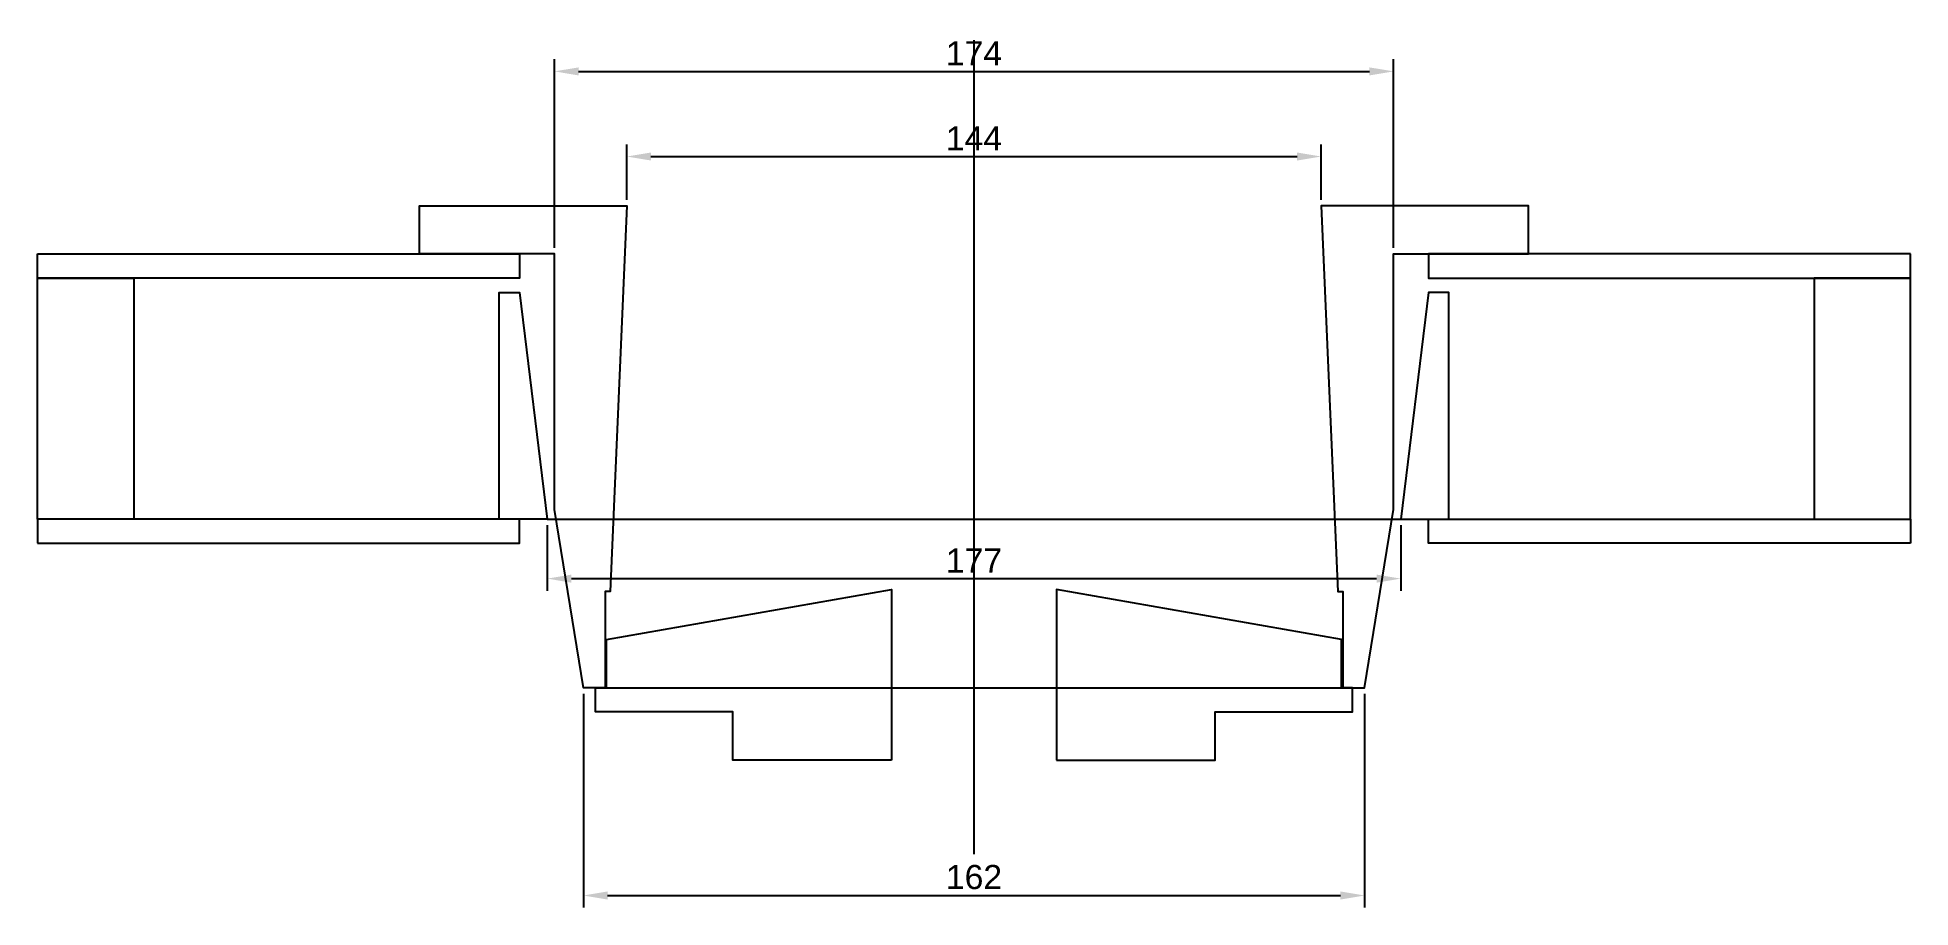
# Model space of a CAD drawing. Header units: millimetres. Extents: x 732 to 3108, y 636 to 2041.
# Drawn here: x 732.2 to 1120.6, y 1377.2 to 1557.7 of the extents above; entities that cross this region are included whole.
import ezdxf

# ---------------------------------------------------------------- set-up
doc = ezdxf.new("R2010")
doc.units = ezdxf.units.MM
doc.layers.add('Cotas', color=7, linetype='Continuous')
doc.styles.get("Standard").update_dxf_attribs({"font": 'ARIAL.TTF'})
doc.dimstyles.new('ISO-25', dxfattribs={"dimscale": 2, "dimtxt": 2.5, "dimasz": 2.5, "dimexe": 1.25, "dimexo": 0.625, "dimtad": 1, "dimtxsty": 'Standard', "dimcen": 2.5, "dimadec": 0, "dimazin": 0, "dimtfac": 1, "dimtmove": 0, "dimatfit": 3, "dimfxl": 1, "dimarcsym": 0})

msp = doc.modelspace()

# ---------------------------------------------------------------- blocks, each defined once
blk = doc.blocks.new('*D1')
at = {"color": 0, "lineweight": -2}
for p, q in [((839.39, 1514.08), (839.39, 1553.2)), ((844.39, 1550.7), (1008.39, 1550.7)), ((1013.39, 1514.08), (1013.39, 1553.2))]:
    blk.add_line(p, q, dxfattribs=at)
at = {"color": 0}
for points in [[(844.39, 1551.53), (844.39, 1549.86), (839.39, 1550.7)], [(1008.39, 1551.53), (1008.39, 1549.86), (1013.39, 1550.7)]]:
    blk.add_solid(points, dxfattribs=at)
at = {"layer": 'Defpoints', "color": 0}
for p in [(1013.39, 1550.7), (839.39, 1512.83), (1013.39, 1512.83)]:
    blk.add_point(p, dxfattribs=at)
at = {"color": 0, "insert": (926.39, 1554.46), "char_height": 5, "attachment_point": 5}
blk.add_mtext('174', dxfattribs=at)
blk = doc.blocks.new('*D3')
at = {"color": 0, "lineweight": -2}
for p, q in [((845.39, 1421.58), (845.39, 1377.25)), ((1007.39, 1421.58), (1007.39, 1377.25)), ((850.39, 1379.75), (1002.39, 1379.75))]:
    blk.add_line(p, q, dxfattribs=at)
at = {"color": 0}
for points in [[(850.39, 1380.58), (850.39, 1378.91), (845.39, 1379.75)], [(1002.39, 1380.58), (1002.39, 1378.91), (1007.39, 1379.75)]]:
    blk.add_solid(points, dxfattribs=at)
at = {"layer": 'Defpoints', "color": 0}
for p in [(845.39, 1422.83), (1007.39, 1422.83), (1007.39, 1379.75)]:
    blk.add_point(p, dxfattribs=at)
at = {"color": 0, "insert": (926.39, 1383.55), "char_height": 5, "attachment_point": 5}
blk.add_mtext('162', dxfattribs=at)
blk = doc.blocks.new('*D4')
at = {"color": 0, "lineweight": -2}
for p, q in [((854.39, 1524.08), (854.39, 1535.54)), ((998.39, 1524.08), (998.39, 1535.54)), ((859.39, 1533.04), (993.39, 1533.04))]:
    blk.add_line(p, q, dxfattribs=at)
at = {"color": 0}
for points in [[(859.39, 1533.87), (859.39, 1532.21), (854.39, 1533.04)], [(993.39, 1533.87), (993.39, 1532.21), (998.39, 1533.04)]]:
    blk.add_solid(points, dxfattribs=at)
at = {"layer": 'Defpoints', "color": 0}
for p in [(998.39, 1533.04), (854.39, 1522.83), (998.39, 1522.83)]:
    blk.add_point(p, dxfattribs=at)
at = {"color": 0, "insert": (926.39, 1536.8), "char_height": 5, "attachment_point": 5}
blk.add_mtext('144', dxfattribs=at)
blk = doc.blocks.new('*D17')
at = {"layer": 'Cotas', "color": 0, "lineweight": -2}
for p, q in [((837.89, 1456.58), (837.89, 1442.98)), ((1014.89, 1456.58), (1014.89, 1442.98)), ((842.89, 1445.48), (1009.89, 1445.48))]:
    blk.add_line(p, q, dxfattribs=at)
at = {"layer": 'Cotas', "color": 0}
for points in [[(842.89, 1446.31), (842.89, 1444.64), (837.89, 1445.48)], [(1009.89, 1446.31), (1009.89, 1444.64), (1014.89, 1445.48)]]:
    blk.add_solid(points, dxfattribs=at)
at = {"layer": 'Defpoints', "color": 0}
for p in [(837.89, 1457.83), (1014.89, 1457.83), (1014.89, 1445.48)]:
    blk.add_point(p, dxfattribs=at)
at = {"layer": 'Cotas', "color": 0, "insert": (926.39, 1449.24), "char_height": 5, "attachment_point": 5}
blk.add_mtext('177', dxfattribs=at)

# ---------------------------------------------------------------- dimensions: what is measured, and where the dimension line sits
dim = msp.add_linear_dim(base=(1013.387, 1550.697), p1=(839.387, 1512.83), p2=(1013.387, 1512.83), dimstyle='ISO-25')
dim.commit()
dim.dimension.update_dxf_attribs({"geometry": '*D1', "text_midpoint": (926.387, 1550.697), "dimtype": 160})
for base, p1, p2, picture, middle in [((998.387, 1533.039), (854.387, 1522.83), (998.387, 1522.83), '*D4', (926.387, 1536.799)), ((1007.387, 1379.748), (845.387, 1422.83), (1007.387, 1422.83), '*D3', (926.387, 1383.55))]:
    dim = msp.add_linear_dim(base=base, p1=p1, p2=p2, dimstyle='ISO-25')
    dim.commit()
    dim.dimension.update_dxf_attribs({"geometry": picture, "text_midpoint": middle})
at = {"layer": 'Cotas'}
dim = msp.add_linear_dim(base=(1014.887, 1445.478), p1=(837.887, 1457.83), p2=(1014.887, 1457.83), dimstyle='ISO-25', dxfattribs=at)
dim.commit()
dim.dimension.update_dxf_attribs({"geometry": '*D17', "text_midpoint": (926.387, 1449.238)})

# ---------------------------------------------------------------- linework, layer by layer
for p, q in [((926.387, 1388.336), (926.387, 1557.203)), ((837.887, 1457.83), (1014.887, 1457.83)), ((849.887, 1422.83), (1002.887, 1422.83))]:
    msp.add_line(p, q)
for points in [[(839.387, 1459.83), (839.387, 1512.83), (811.387, 1512.83), (811.387, 1522.83), (854.387, 1522.83), (850.935, 1442.83), (849.887, 1442.83), (849.887, 1422.83), (845.387, 1422.83)], [(1013.387, 1459.83), (1013.387, 1512.83), (1041.387, 1512.83), (1041.387, 1522.83), (998.387, 1522.83), (1001.839, 1442.83), (1002.887, 1442.83), (1002.887, 1422.83), (1007.387, 1422.83)], [(732.164, 1512.83), (832.164, 1512.83), (832.164, 1507.83), (732.164, 1507.83)], [(1120.609, 1512.83), (1020.609, 1512.83), (1020.609, 1507.83), (1120.609, 1507.83)], [(732.164, 1507.83), (752.164, 1507.83), (752.164, 1457.83), (732.164, 1457.83)], [(1120.609, 1507.83), (1100.609, 1507.83), (1100.609, 1457.83), (1120.609, 1457.83)], [(837.887, 1457.83), (827.887, 1457.83), (827.887, 1504.83), (832.164, 1504.83)], [(1014.887, 1457.83), (1024.887, 1457.83), (1024.887, 1504.83), (1020.609, 1504.83)], [(732.164, 1452.83), (832.164, 1452.83), (832.164, 1457.83), (732.164, 1457.83)], [(1120.609, 1452.83), (1020.609, 1452.83), (1020.609, 1457.83), (1120.609, 1457.83)], [(909.275, 1407.83), (876.387, 1407.83), (876.387, 1417.83), (847.887, 1417.83), (847.887, 1422.83), (850.187, 1422.83), (850.187, 1432.83), (909.275, 1443.249)], [(943.498, 1407.83), (976.387, 1407.83), (976.387, 1417.83), (1004.887, 1417.83), (1004.887, 1422.83), (1002.587, 1422.83), (1002.587, 1432.83), (943.498, 1443.249)]]:
    msp.add_lwpolyline(points, close=True)
msp.add_point((926.387, 1457.83))

msp.set_redraw_order([(e.dxf.handle, doc.entitydb.next_handle()) for e in msp.query("TEXT MTEXT ATTDEF DIMENSION ARC_DIMENSION")])  # texts and dimensions are drawn at this point

doc.saveas('drawing.dxf')
